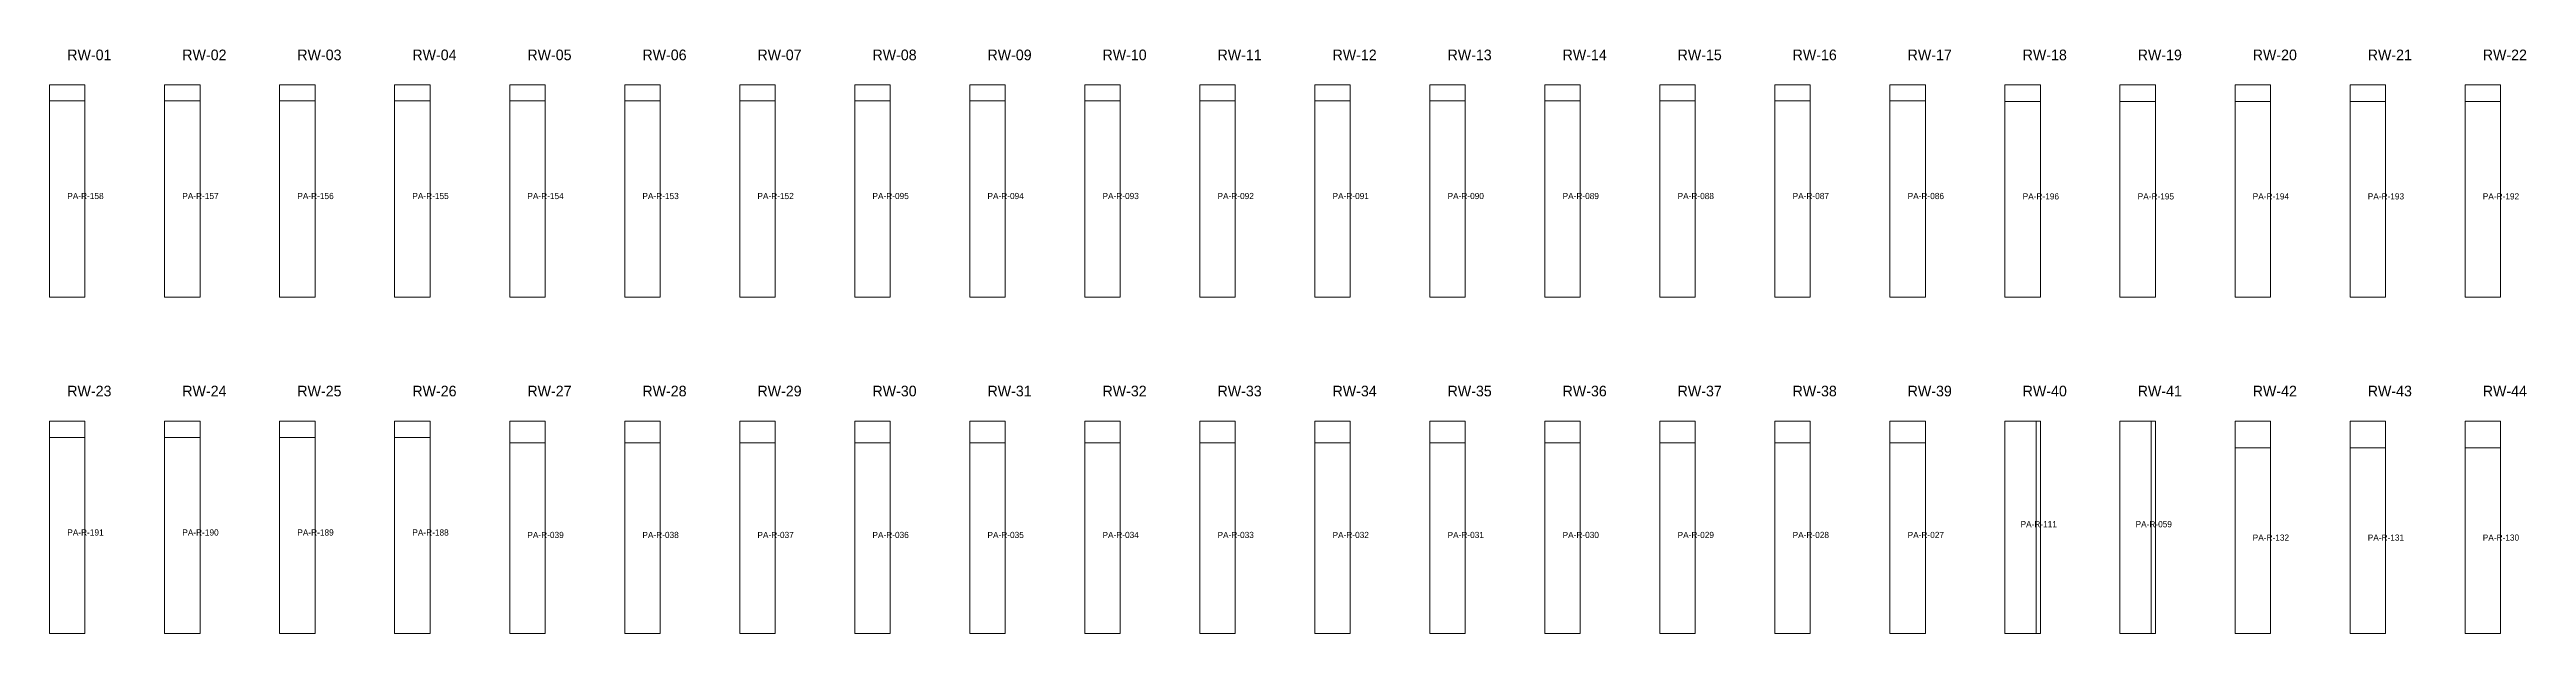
# Model space of a CAD drawing. Header units: metres. Extents: x 489.5 to 518.3, y -112.5 to -80.1.
# Drawn here: x 489.54 to 503.54, y -108.71 to -105.41 of the extents above; entities that cross this region are included whole.
import ezdxf

# ---------------------------------------------------------------- set-up
doc = ezdxf.new("R2010")
doc.units = ezdxf.units.M
for name, color, linetype, lineweight, plot in [('CORTE-DESPERDICIO', 1, 'Continuous', 0, False), ('CORTE-RECORTE', 3, 'Continuous', 0, False), ('CORTE-SOBRANTE', 2, 'Continuous', 0, False), ('CORTE-TEXTO', 5, 'Continuous', 0, False), ('CORTE-TILE', 7, 'Continuous', 0, False)]:
    doc.layers.add(name, color=color, linetype=linetype, lineweight=lineweight, plot=plot)

msp = doc.modelspace()

# ---------------------------------------------------------------- texts
at = {"layer": 'CORTE-TEXTO'}
for s, height, p in [('RW-01', 0.06, (489.639, -105.466)), ('RW-02', 0.06, (490.289, -105.466)), ('RW-03', 0.06, (490.939, -105.466)), ('RW-04', 0.06, (491.589, -105.466)), ('RW-05', 0.06, (492.239, -105.466)), ('RW-06', 0.06, (492.889, -105.466)), ('RW-07', 0.06, (493.539, -105.466)), ('RW-08', 0.06, (494.189, -105.466)), ('RW-09', 0.06, (494.839, -105.466)), ('RW-10', 0.06, (495.489, -105.466)), ('RW-11', 0.06, (496.139, -105.466)), ('RW-12', 0.06, (496.789, -105.466)), ('RW-13', 0.06, (497.439, -105.466)), ('RW-14', 0.06, (498.089, -105.466)), ('RW-15', 0.06, (498.739, -105.466)), ('RW-16', 0.06, (499.389, -105.466)), ('RW-17', 0.06, (500.039, -105.466)), ('RW-18', 0.06, (500.689, -105.466)), ('RW-19', 0.06, (501.339, -105.466)), ('RW-20', 0.06, (501.989, -105.466)), ('RW-21', 0.06, (502.639, -105.466)), ('RW-22', 0.06, (503.289, -105.466)), ('PA-R-158', 0.035, (489.639, -106.251)), ('PA-R-157', 0.035, (490.289, -106.251)), ('PA-R-156', 0.035, (490.939, -106.251)), ('PA-R-155', 0.035, (491.589, -106.251)), ('PA-R-154', 0.035, (492.239, -106.251)), ('PA-R-153', 0.035, (492.889, -106.251)), ('PA-R-152', 0.035, (493.539, -106.251)), ('PA-R-095', 0.035, (494.189, -106.251)), ('PA-R-094', 0.035, (494.839, -106.251)), ('PA-R-093', 0.035, (495.489, -106.251)), ('PA-R-092', 0.035, (496.139, -106.251)), ('PA-R-091', 0.035, (496.789, -106.251)), ('PA-R-090', 0.035, (497.439, -106.251)), ('PA-R-089', 0.035, (498.089, -106.251)), ('PA-R-088', 0.035, (498.739, -106.251)), ('PA-R-087', 0.035, (499.389, -106.251)), ('PA-R-086', 0.035, (500.039, -106.251)), ('PA-R-196', 0.035, (500.689, -106.253)), ('PA-R-195', 0.035, (501.339, -106.253)), ('PA-R-194', 0.035, (501.989, -106.253)), ('PA-R-193', 0.035, (502.639, -106.253)), ('PA-R-192', 0.035, (503.289, -106.253)), ('RW-23', 0.06, (489.639, -107.366)), ('RW-24', 0.06, (490.289, -107.366)), ('RW-25', 0.06, (490.939, -107.366)), ('RW-26', 0.06, (491.589, -107.366)), ('RW-27', 0.06, (492.239, -107.366)), ('RW-28', 0.06, (492.889, -107.366)), ('RW-29', 0.06, (493.539, -107.366)), ('RW-30', 0.06, (494.189, -107.366)), ('RW-31', 0.06, (494.839, -107.366)), ('RW-32', 0.06, (495.489, -107.366)), ('RW-33', 0.06, (496.139, -107.366)), ('RW-34', 0.06, (496.789, -107.366)), ('RW-35', 0.06, (497.439, -107.366)), ('RW-36', 0.06, (498.089, -107.366)), ('RW-37', 0.06, (498.739, -107.366)), ('RW-38', 0.06, (499.389, -107.366)), ('RW-39', 0.06, (500.039, -107.366)), ('RW-40', 0.06, (500.689, -107.366)), ('RW-41', 0.06, (501.339, -107.366)), ('RW-42', 0.06, (501.989, -107.366)), ('RW-43', 0.06, (502.639, -107.366)), ('RW-44', 0.06, (503.289, -107.366)), ('PA-R-191', 0.035, (489.639, -108.153)), ('PA-R-190', 0.035, (490.289, -108.153)), ('PA-R-189', 0.035, (490.939, -108.153)), ('PA-R-188', 0.035, (491.589, -108.153)), ('PA-R-039', 0.035, (492.239, -108.167)), ('PA-R-038', 0.035, (492.889, -108.167)), ('PA-R-037', 0.035, (493.539, -108.167)), ('PA-R-036', 0.035, (494.189, -108.167)), ('PA-R-035', 0.035, (494.839, -108.167)), ('PA-R-034', 0.035, (495.489, -108.167)), ('PA-R-033', 0.035, (496.139, -108.167)), ('PA-R-032', 0.035, (496.789, -108.167)), ('PA-R-031', 0.035, (497.439, -108.167)), ('PA-R-030', 0.035, (498.089, -108.167)), ('PA-R-029', 0.035, (498.739, -108.167)), ('PA-R-028', 0.035, (499.389, -108.167)), ('PA-R-027', 0.035, (500.039, -108.167)), ('PA-R-111', 0.035, (500.677, -108.106)), ('PA-R-059', 0.035, (501.327, -108.106)), ('PA-R-132', 0.035, (501.989, -108.182)), ('PA-R-131', 0.035, (502.639, -108.182)), ('PA-R-130', 0.035, (503.289, -108.182))]:
    msp.add_text(s, height=height, dxfattribs=at).set_placement(p)

# ---------------------------------------------------------------- linework, layer by layer
at = {"layer": 'CORTE-DESPERDICIO'}
for points in [[(489.539, -105.695), (489.739, -105.695), (489.739, -105.606), (489.539, -105.606)], [(490.189, -105.695), (490.389, -105.695), (490.389, -105.606), (490.189, -105.606)], [(490.839, -105.695), (491.039, -105.695), (491.039, -105.606), (490.839, -105.606)], [(491.489, -105.695), (491.689, -105.695), (491.689, -105.606), (491.489, -105.606)], [(492.139, -105.695), (492.339, -105.695), (492.339, -105.606), (492.139, -105.606)], [(492.789, -105.695), (492.989, -105.695), (492.989, -105.606), (492.789, -105.606)], [(493.439, -105.695), (493.639, -105.695), (493.639, -105.606), (493.439, -105.606)], [(494.089, -105.696), (494.289, -105.696), (494.289, -105.606), (494.089, -105.606)], [(494.739, -105.696), (494.939, -105.696), (494.939, -105.606), (494.739, -105.606)], [(495.389, -105.696), (495.589, -105.696), (495.589, -105.606), (495.389, -105.606)], [(496.039, -105.696), (496.239, -105.696), (496.239, -105.606), (496.039, -105.606)], [(496.689, -105.696), (496.889, -105.696), (496.889, -105.606), (496.689, -105.606)], [(497.339, -105.696), (497.539, -105.696), (497.539, -105.606), (497.339, -105.606)], [(497.989, -105.696), (498.189, -105.696), (498.189, -105.606), (497.989, -105.606)], [(498.639, -105.696), (498.839, -105.696), (498.839, -105.606), (498.639, -105.606)], [(499.289, -105.696), (499.489, -105.696), (499.489, -105.606), (499.289, -105.606)], [(499.939, -105.696), (500.139, -105.696), (500.139, -105.606), (499.939, -105.606)], [(500.589, -105.699), (500.789, -105.699), (500.789, -105.606), (500.589, -105.606)], [(501.239, -105.699), (501.439, -105.699), (501.439, -105.606), (501.239, -105.606)], [(501.889, -105.699), (502.089, -105.699), (502.089, -105.606), (501.889, -105.606)], [(502.539, -105.699), (502.739, -105.699), (502.739, -105.606), (502.539, -105.606)], [(503.189, -105.699), (503.389, -105.699), (503.389, -105.606), (503.189, -105.606)], [(489.539, -107.599), (489.739, -107.599), (489.739, -107.506), (489.539, -107.506)], [(490.189, -107.599), (490.389, -107.599), (490.389, -107.506), (490.189, -107.506)], [(490.839, -107.599), (491.039, -107.599), (491.039, -107.506), (490.839, -107.506)], [(491.489, -107.599), (491.689, -107.599), (491.689, -107.506), (491.489, -107.506)], [(500.766, -108.706), (500.789, -108.706), (500.789, -107.506), (500.766, -107.506)], [(501.416, -108.706), (501.439, -108.706), (501.439, -107.506), (501.416, -107.506)]]:
    msp.add_lwpolyline(points, close=True, dxfattribs=at)
at = {"layer": 'CORTE-RECORTE'}
for points in [[(489.539, -106.806), (489.739, -106.806), (489.739, -105.695), (489.539, -105.695)], [(490.189, -106.806), (490.389, -106.806), (490.389, -105.695), (490.189, -105.695)], [(490.839, -106.806), (491.039, -106.806), (491.039, -105.695), (490.839, -105.695)], [(491.489, -106.806), (491.689, -106.806), (491.689, -105.695), (491.489, -105.695)], [(492.139, -106.806), (492.339, -106.806), (492.339, -105.695), (492.139, -105.695)], [(492.789, -106.806), (492.989, -106.806), (492.989, -105.695), (492.789, -105.695)], [(493.439, -106.806), (493.639, -106.806), (493.639, -105.695), (493.439, -105.695)], [(494.089, -106.806), (494.289, -106.806), (494.289, -105.696), (494.089, -105.696)], [(494.739, -106.806), (494.939, -106.806), (494.939, -105.696), (494.739, -105.696)], [(495.389, -106.806), (495.589, -106.806), (495.589, -105.696), (495.389, -105.696)], [(496.039, -106.806), (496.239, -106.806), (496.239, -105.696), (496.039, -105.696)], [(496.689, -106.806), (496.889, -106.806), (496.889, -105.696), (496.689, -105.696)], [(497.339, -106.806), (497.539, -106.806), (497.539, -105.696), (497.339, -105.696)], [(497.989, -106.806), (498.189, -106.806), (498.189, -105.696), (497.989, -105.696)], [(498.639, -106.806), (498.839, -106.806), (498.839, -105.696), (498.639, -105.696)], [(499.289, -106.806), (499.489, -106.806), (499.489, -105.696), (499.289, -105.696)], [(499.939, -106.806), (500.139, -106.806), (500.139, -105.696), (499.939, -105.696)], [(500.589, -106.806), (500.789, -106.806), (500.789, -105.699), (500.589, -105.699)], [(501.239, -106.806), (501.439, -106.806), (501.439, -105.699), (501.239, -105.699)], [(501.889, -106.806), (502.089, -106.806), (502.089, -105.699), (501.889, -105.699)], [(502.539, -106.806), (502.739, -106.806), (502.739, -105.699), (502.539, -105.699)], [(503.189, -106.806), (503.389, -106.806), (503.389, -105.699), (503.189, -105.699)], [(489.539, -108.706), (489.739, -108.706), (489.739, -107.599), (489.539, -107.599)], [(490.189, -108.706), (490.389, -108.706), (490.389, -107.599), (490.189, -107.599)], [(490.839, -108.706), (491.039, -108.706), (491.039, -107.599), (490.839, -107.599)], [(491.489, -108.706), (491.689, -108.706), (491.689, -107.599), (491.489, -107.599)], [(492.139, -108.706), (492.339, -108.706), (492.339, -107.628), (492.139, -107.628)], [(492.789, -108.706), (492.989, -108.706), (492.989, -107.628), (492.789, -107.628)], [(493.439, -108.706), (493.639, -108.706), (493.639, -107.628), (493.439, -107.628)], [(494.089, -108.706), (494.289, -108.706), (494.289, -107.628), (494.089, -107.628)], [(494.739, -108.706), (494.939, -108.706), (494.939, -107.628), (494.739, -107.628)], [(495.389, -108.706), (495.589, -108.706), (495.589, -107.628), (495.389, -107.628)], [(496.039, -108.706), (496.239, -108.706), (496.239, -107.628), (496.039, -107.628)], [(496.689, -108.706), (496.889, -108.706), (496.889, -107.628), (496.689, -107.628)], [(497.339, -108.706), (497.539, -108.706), (497.539, -107.628), (497.339, -107.628)], [(497.989, -108.706), (498.189, -108.706), (498.189, -107.628), (497.989, -107.628)], [(498.639, -108.706), (498.839, -108.706), (498.839, -107.628), (498.639, -107.628)], [(499.289, -108.706), (499.489, -108.706), (499.489, -107.628), (499.289, -107.628)], [(499.939, -108.706), (500.139, -108.706), (500.139, -107.628), (499.939, -107.628)], [(500.589, -108.706), (500.766, -108.706), (500.766, -107.506), (500.589, -107.506)], [(501.239, -108.706), (501.416, -108.706), (501.416, -107.506), (501.239, -107.506)], [(501.889, -108.706), (502.089, -108.706), (502.089, -107.657), (501.889, -107.657)], [(502.539, -108.706), (502.739, -108.706), (502.739, -107.657), (502.539, -107.657)], [(503.189, -108.706), (503.389, -108.706), (503.389, -107.657), (503.189, -107.657)]]:
    msp.add_lwpolyline(points, close=True, dxfattribs=at)
at = {"layer": 'CORTE-SOBRANTE'}
for points in [[(492.139, -107.628), (492.339, -107.628), (492.339, -107.506), (492.139, -107.506)], [(492.789, -107.628), (492.989, -107.628), (492.989, -107.506), (492.789, -107.506)], [(493.439, -107.628), (493.639, -107.628), (493.639, -107.506), (493.439, -107.506)], [(494.089, -107.628), (494.289, -107.628), (494.289, -107.506), (494.089, -107.506)], [(494.739, -107.628), (494.939, -107.628), (494.939, -107.506), (494.739, -107.506)], [(495.389, -107.628), (495.589, -107.628), (495.589, -107.506), (495.389, -107.506)], [(496.039, -107.628), (496.239, -107.628), (496.239, -107.506), (496.039, -107.506)], [(496.689, -107.628), (496.889, -107.628), (496.889, -107.506), (496.689, -107.506)], [(497.339, -107.628), (497.539, -107.628), (497.539, -107.506), (497.339, -107.506)], [(497.989, -107.628), (498.189, -107.628), (498.189, -107.506), (497.989, -107.506)], [(498.639, -107.628), (498.839, -107.628), (498.839, -107.506), (498.639, -107.506)], [(499.289, -107.628), (499.489, -107.628), (499.489, -107.506), (499.289, -107.506)], [(499.939, -107.628), (500.139, -107.628), (500.139, -107.506), (499.939, -107.506)], [(501.889, -107.657), (502.089, -107.657), (502.089, -107.506), (501.889, -107.506)], [(502.539, -107.657), (502.739, -107.657), (502.739, -107.506), (502.539, -107.506)], [(503.189, -107.657), (503.389, -107.657), (503.389, -107.506), (503.189, -107.506)]]:
    msp.add_lwpolyline(points, close=True, dxfattribs=at)
at = {"layer": 'CORTE-TILE'}
for points in [[(489.539, -106.806), (489.739, -106.806), (489.739, -105.606), (489.539, -105.606)], [(490.189, -106.806), (490.389, -106.806), (490.389, -105.606), (490.189, -105.606)], [(490.839, -106.806), (491.039, -106.806), (491.039, -105.606), (490.839, -105.606)], [(491.489, -106.806), (491.689, -106.806), (491.689, -105.606), (491.489, -105.606)], [(492.139, -106.806), (492.339, -106.806), (492.339, -105.606), (492.139, -105.606)], [(492.789, -106.806), (492.989, -106.806), (492.989, -105.606), (492.789, -105.606)], [(493.439, -106.806), (493.639, -106.806), (493.639, -105.606), (493.439, -105.606)], [(494.089, -106.806), (494.289, -106.806), (494.289, -105.606), (494.089, -105.606)], [(494.739, -106.806), (494.939, -106.806), (494.939, -105.606), (494.739, -105.606)], [(495.389, -106.806), (495.589, -106.806), (495.589, -105.606), (495.389, -105.606)], [(496.039, -106.806), (496.239, -106.806), (496.239, -105.606), (496.039, -105.606)], [(496.689, -106.806), (496.889, -106.806), (496.889, -105.606), (496.689, -105.606)], [(497.339, -106.806), (497.539, -106.806), (497.539, -105.606), (497.339, -105.606)], [(497.989, -106.806), (498.189, -106.806), (498.189, -105.606), (497.989, -105.606)], [(498.639, -106.806), (498.839, -106.806), (498.839, -105.606), (498.639, -105.606)], [(499.289, -106.806), (499.489, -106.806), (499.489, -105.606), (499.289, -105.606)], [(499.939, -106.806), (500.139, -106.806), (500.139, -105.606), (499.939, -105.606)], [(500.589, -106.806), (500.789, -106.806), (500.789, -105.606), (500.589, -105.606)], [(501.239, -106.806), (501.439, -106.806), (501.439, -105.606), (501.239, -105.606)], [(501.889, -106.806), (502.089, -106.806), (502.089, -105.606), (501.889, -105.606)], [(502.539, -106.806), (502.739, -106.806), (502.739, -105.606), (502.539, -105.606)], [(503.189, -106.806), (503.389, -106.806), (503.389, -105.606), (503.189, -105.606)], [(489.539, -108.706), (489.739, -108.706), (489.739, -107.506), (489.539, -107.506)], [(490.189, -108.706), (490.389, -108.706), (490.389, -107.506), (490.189, -107.506)], [(490.839, -108.706), (491.039, -108.706), (491.039, -107.506), (490.839, -107.506)], [(491.489, -108.706), (491.689, -108.706), (491.689, -107.506), (491.489, -107.506)], [(492.139, -108.706), (492.339, -108.706), (492.339, -107.506), (492.139, -107.506)], [(492.789, -108.706), (492.989, -108.706), (492.989, -107.506), (492.789, -107.506)], [(493.439, -108.706), (493.639, -108.706), (493.639, -107.506), (493.439, -107.506)], [(494.089, -108.706), (494.289, -108.706), (494.289, -107.506), (494.089, -107.506)], [(494.739, -108.706), (494.939, -108.706), (494.939, -107.506), (494.739, -107.506)], [(495.389, -108.706), (495.589, -108.706), (495.589, -107.506), (495.389, -107.506)], [(496.039, -108.706), (496.239, -108.706), (496.239, -107.506), (496.039, -107.506)], [(496.689, -108.706), (496.889, -108.706), (496.889, -107.506), (496.689, -107.506)], [(497.339, -108.706), (497.539, -108.706), (497.539, -107.506), (497.339, -107.506)], [(497.989, -108.706), (498.189, -108.706), (498.189, -107.506), (497.989, -107.506)], [(498.639, -108.706), (498.839, -108.706), (498.839, -107.506), (498.639, -107.506)], [(499.289, -108.706), (499.489, -108.706), (499.489, -107.506), (499.289, -107.506)], [(499.939, -108.706), (500.139, -108.706), (500.139, -107.506), (499.939, -107.506)], [(500.589, -108.706), (500.789, -108.706), (500.789, -107.506), (500.589, -107.506)], [(501.239, -108.706), (501.439, -108.706), (501.439, -107.506), (501.239, -107.506)], [(501.889, -108.706), (502.089, -108.706), (502.089, -107.506), (501.889, -107.506)], [(502.539, -108.706), (502.739, -108.706), (502.739, -107.506), (502.539, -107.506)], [(503.189, -108.706), (503.389, -108.706), (503.389, -107.506), (503.189, -107.506)]]:
    msp.add_lwpolyline(points, close=True, dxfattribs=at)

msp.set_redraw_order([(e.dxf.handle, doc.entitydb.next_handle()) for e in msp.query("TEXT MTEXT ATTDEF DIMENSION ARC_DIMENSION")])  # texts and dimensions are drawn at this point

doc.saveas('drawing.dxf')
